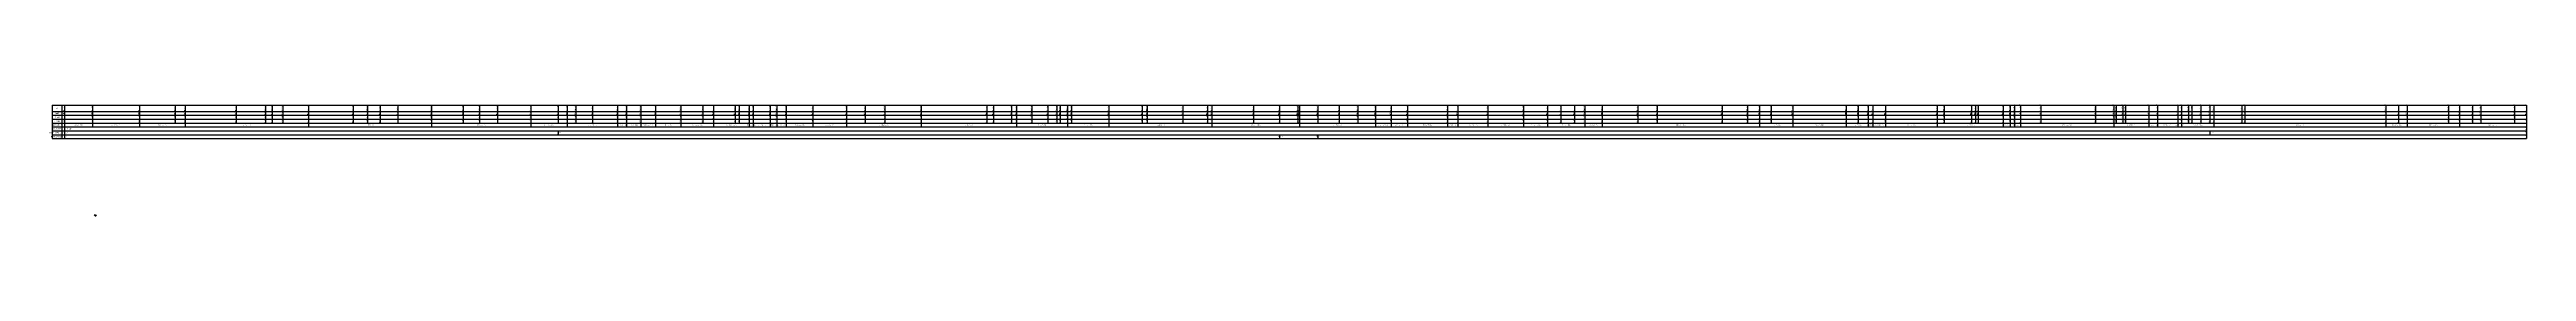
# Model space of a CAD drawing. Extents: x 525858 to 564773, y 2370984 to 2400075.
# Drawn here: x 550845 to 563567, y 2388381 to 2388951 of the extents above; entities that cross this region are included whole.
import ezdxf
from ezdxf.enums import TextEntityAlignment as Align

# ---------------------------------------------------------------- set-up
doc = ezdxf.new("R2010")
doc.units = 0
doc.header["$PDSIZE"] = 62.915
doc.layers.get('DEFPOINTS').update_dxf_attribs({"linetype": 'CONTINUOUS'})
for name, color, linetype in [('tab', 9, 'CONTINUOUS'), ('标准断面', 3, 'CONTINUOUS'), ('水工平面管线标注', 3, 'CONTINUOUS')]:
    doc.layers.add(name, color=color, linetype=linetype)
doc.styles.add('DIM', font='simp1.shx', dxfattribs={"width": 0.8, "bigfont": 'hz.shx'})
doc.styles.add('HT', font='simhei.ttf', dxfattribs={"width": 0.8})
doc.dimstyles.new('100', dxfattribs={"dimtxt": 3.5, "dimasz": 2, "dimexe": 1, "dimexo": 0, "dimgap": 1, "dimtad": 1, "dimtoh": 1, "dimdec": 3, "dimlfac": 100, "dimdsep": 46, "dimtxsty": 'DIM', "dimcen": 0, "dimclrd": 9, "dimclre": 9, "dimclrt": 3, "dimadec": 3, "dimazin": 2, "dimtfac": 1, "dimtdec": 3, "dimtix": 1, "dimtofl": 0, "dimtmove": 2, "dimatfit": 3, "dimfxl": 1, "dimtolj": 1, "dimtzin": 0, "dimarcsym": 0})

# ---------------------------------------------------------------- blocks, each defined once
blk = doc.blocks.new('*D35')
at = {"layer": 'DEFPOINTS', "color": 0, "lineweight": -3}
for p in [(551079, 2388382), (551080, 2388383), (551080, 2388383), (551080, 2388382), (551081, 2388382)]:
    blk.add_point(p, dxfattribs=at)
at = {"layer": '标准断面', "color": 9, "lineweight": -2}
blk.add_arc((551080, 2388383), 0.45, 30, 150, dxfattribs=at)
at = {"layer": '标准断面', "color": 9, "lineweight": -3}
for points in [[(551079, 2388384), (551079, 2388383), (551080, 2388382)], [(551082, 2388383), (551081, 2388384), (551080, 2388382)]]:
    blk.add_solid(points, dxfattribs=at)
at = {"layer": '标准断面', "color": 3, "lineweight": -3, "insert": (551080, 2388385), "char_height": 3.5, "attachment_point": 5, "style": 'DIM'}
blk.add_mtext('\\A1;120°', dxfattribs=at)

msp = doc.modelspace()

# ---------------------------------------------------------------- linework, layer by layer
at = {"layer": 'tab', "lineweight": -3}
for points in [[(550858.678028, 2388951.23342), (563566.812028, 2388951.23342)], [(550858.678028, 2388951.23342), (550858.678028, 2388779.23342)], [(550908.678028, 2388951.23342), (550908.678028, 2388779.23342)], [(550920.678028, 2388951.23342), (550920.678028, 2388779.23342)], [(550920.678028, 2388951.23342), (550920.678028, 2388859.23342)], [(551066.099028, 2388951.23342), (551066.099028, 2388859.23342)], [(551306.060028, 2388951.23342), (551306.060028, 2388859.23342)], [(551490.743028, 2388951.23342), (551490.743028, 2388859.23342)], [(551540.696028, 2388951.23342), (551540.696028, 2388859.23342)], [(551802.740028, 2388951.23342), (551802.740028, 2388859.23342)], [(551954.032028, 2388951.23342), (551954.032028, 2388859.23342)], [(551988.300028, 2388951.23342), (551988.300028, 2388859.23342)], [(552043.473028, 2388951.23342), (552043.473028, 2388859.23342)], [(552174.031028, 2388951.23342), (552174.031028, 2388859.23342)], [(552403.857028, 2388951.23342), (552403.857028, 2388859.23342)], [(552478.295028, 2388951.23342), (552478.295028, 2388859.23342)], [(552542.325028, 2388951.23342), (552542.325028, 2388859.23342)], [(552633.690028, 2388951.23342), (552633.690028, 2388859.23342)], [(552807.110028, 2388951.23342), (552807.110028, 2388859.23342)], [(552969.783028, 2388951.23342), (552969.783028, 2388859.23342)], [(553053.155028, 2388951.23342), (553053.155028, 2388859.23342)], [(553144.798028, 2388951.23342), (553144.798028, 2388859.23342)], [(553316.687028, 2388951.23342), (553316.687028, 2388859.23342)], [(553456.872028, 2388951.23342), (553456.872028, 2388859.23342)], [(553503.158028, 2388951.23342), (553503.158028, 2388859.23342)], [(553548.095028, 2388951.23342), (553548.095028, 2388859.23342)], [(553633.392028, 2388951.23342), (553633.392028, 2388859.23342)], [(553762.715028, 2388951.23342), (553762.715028, 2388859.23342)], [(553808.975028, 2388951.23342), (553808.975028, 2388859.23342)], [(553882.147028, 2388951.23342), (553882.147028, 2388859.23342)], [(553956.992028, 2388951.23342), (553956.992028, 2388859.23342)], [(554087.552028, 2388951.23342), (554087.552028, 2388859.23342)], [(554200.376028, 2388951.23342), (554200.376028, 2388859.23342)], [(554254.578028, 2388951.23342), (554254.578028, 2388859.23342)], [(554365.674028, 2388951.23342), (554365.674028, 2388859.23342)], [(554386.618028, 2388951.23342), (554386.618028, 2388859.23342)], [(554438.330028, 2388951.23342), (554438.330028, 2388859.23342)], [(554458.539028, 2388951.23342), (554458.539028, 2388859.23342)], [(554546.872028, 2388951.23342), (554546.872028, 2388859.23342)], [(554580.748028, 2388951.23342), (554580.748028, 2388859.23342)], [(554629.118028, 2388951.23342), (554629.118028, 2388859.23342)], [(554764.745028, 2388951.23342), (554764.745028, 2388859.23342)], [(554939.049028, 2388951.23342), (554939.049028, 2388859.23342)], [(555033.567028, 2388951.23342), (555033.567028, 2388859.23342)], [(555135.101028, 2388951.23342), (555135.101028, 2388859.23342)], [(555322.132028, 2388951.23342), (555322.132028, 2388859.23342)], [(555658.666028, 2388951.23342), (555658.666028, 2388859.23342)], [(555692.513028, 2388951.23342), (555692.513028, 2388859.23342)], [(555785.527028, 2388951.23342), (555785.527028, 2388859.23342)], [(555812.201028, 2388951.23342), (555812.201028, 2388859.23342)], [(555890.478028, 2388951.23342), (555890.478028, 2388859.23342)], [(555971.918028, 2388951.23342), (555971.918028, 2388859.23342)], [(556018.645028, 2388951.23342), (556018.645028, 2388859.23342)], [(556036.358028, 2388951.23342), (556036.358028, 2388859.23342)], [(556073.692028, 2388951.23342), (556073.692028, 2388859.23342)], [(556094.432028, 2388951.23342), (556094.432028, 2388859.23342)], [(556285.319028, 2388951.23342), (556285.319028, 2388859.23342)], [(556456.438028, 2388951.23342), (556456.438028, 2388859.23342)], [(556482.919028, 2388951.23342), (556482.919028, 2388859.23342)], [(556665.464028, 2388951.23342), (556665.464028, 2388859.23342)], [(556791.712028, 2388951.23342), (556791.712028, 2388859.23342)], [(556815.555028, 2388951.23342), (556815.555028, 2388859.23342)], [(557028.760028, 2388951.23342), (557028.760028, 2388859.23342)], [(557161.522028, 2388951.23342), (557161.522028, 2388859.23342)], [(557255.854028, 2388951.23342), (557255.854028, 2388859.23342)], [(557265.764028, 2388951.23342), (557265.764028, 2388859.23342)], [(557358.387028, 2388951.23342), (557358.387028, 2388859.23342)], [(557468.574028, 2388951.23342), (557468.574028, 2388859.23342)], [(557565.137028, 2388951.23342), (557565.137028, 2388859.23342)], [(557656.039028, 2388951.23342), (557656.039028, 2388859.23342)], [(557735.312028, 2388951.23342), (557735.312028, 2388859.23342)], [(557819.065028, 2388951.23342), (557819.065028, 2388859.23342)], [(558025.423028, 2388951.23342), (558025.423028, 2388859.23342)], [(558077.666028, 2388951.23342), (558077.666028, 2388859.23342)], [(558231.986028, 2388951.23342), (558231.986028, 2388859.23342)], [(558415.981028, 2388951.23342), (558415.981028, 2388859.23342)], [(558538.255028, 2388951.23342), (558538.255028, 2388859.23342)], [(558607.327028, 2388951.23342), (558607.327028, 2388859.23342)], [(558677.008028, 2388951.23342), (558677.008028, 2388859.23342)], [(558731.057028, 2388951.23342), (558731.057028, 2388859.23342)], [(558819.752028, 2388951.23342), (558819.752028, 2388859.23342)], [(559002.345028, 2388951.23342), (559002.345028, 2388859.23342)], [(559102.812028, 2388951.23342), (559102.812028, 2388859.23342)], [(559435.445028, 2388951.23342), (559435.445028, 2388859.23342)], [(559566.608028, 2388951.23342), (559566.608028, 2388859.23342)], [(559627.803028, 2388951.23342), (559627.803028, 2388859.23342)], [(559688.425028, 2388951.23342), (559688.425028, 2388859.23342)], [(559798.421028, 2388951.23342), (559798.421028, 2388859.23342)], [(560072.967028, 2388951.23342), (560072.967028, 2388859.23342)], [(560134.911028, 2388951.23342), (560134.911028, 2388859.23342)], [(560185.468028, 2388951.23342), (560185.468028, 2388859.23342)], [(560209.332028, 2388951.23342), (560209.332028, 2388859.23342)], [(560274.189028, 2388951.23342), (560274.189028, 2388859.23342)], [(560539.913028, 2388951.23342), (560539.913028, 2388859.23342)], [(560576.593028, 2388951.23342), (560576.593028, 2388859.23342)], [(560715.992028, 2388951.23342), (560715.992028, 2388859.23342)], [(560736.949028, 2388951.23342), (560736.949028, 2388859.23342)], [(560751.859028, 2388951.23342), (560751.859028, 2388859.23342)], [(560878.805028, 2388951.23342), (560878.805028, 2388859.23342)], [(560915.881028, 2388951.23342), (560915.881028, 2388859.23342)], [(560938.111028, 2388951.23342), (560938.111028, 2388859.23342)], [(560968.297028, 2388951.23342), (560968.297028, 2388859.23342)], [(561072.538028, 2388951.23342), (561072.538028, 2388859.23342)], [(561353.919028, 2388951.23342), (561353.919028, 2388859.23342)], [(561447.977028, 2388951.23342), (561447.977028, 2388859.23342)], [(561460.302028, 2388951.23342), (561460.302028, 2388859.23342)], [(561494.773028, 2388951.23342), (561494.773028, 2388859.23342)], [(561508.267028, 2388951.23342), (561508.267028, 2388859.23342)], [(561627.470028, 2388951.23342), (561627.470028, 2388859.23342)], [(561671.911028, 2388951.23342), (561671.911028, 2388859.23342)], [(561775.894028, 2388951.23342), (561775.894028, 2388859.23342)], [(561796.208028, 2388951.23342), (561796.208028, 2388859.23342)], [(561831.756028, 2388951.23342), (561831.756028, 2388859.23342)], [(561848.315028, 2388951.23342), (561848.315028, 2388859.23342)], [(561895.568028, 2388951.23342), (561895.568028, 2388859.23342)], [(561940.154028, 2388951.23342), (561940.154028, 2388859.23342)], [(561961.662028, 2388951.23342), (561961.662028, 2388859.23342)], [(562105.072028, 2388951.23342), (562105.072028, 2388859.23342)], [(562120.837028, 2388951.23342), (562120.837028, 2388859.23342)], [(562845.241028, 2388951.23342), (562845.241028, 2388859.23342)], [(562909.402028, 2388951.23342), (562909.402028, 2388859.23342)], [(562953.803028, 2388951.23342), (562953.803028, 2388859.23342)], [(563167.243028, 2388951.23342), (563167.243028, 2388859.23342)], [(563222.683028, 2388951.23342), (563222.683028, 2388859.23342)], [(563290.899028, 2388951.23342), (563290.899028, 2388859.23342)], [(563332.336028, 2388951.23342), (563332.336028, 2388859.23342)], [(563506.696028, 2388951.23342), (563506.696028, 2388859.23342)], [(563566.812028, 2388951.23342), (563566.812028, 2388779.23342)], [(563566.812028, 2388951.23342), (563566.812028, 2388859.23342)], [(550858.678028, 2388919.23342), (563566.812028, 2388919.23342)], [(550858.678028, 2388899.23342), (563566.812028, 2388899.23342)], [(550858.678028, 2388879.23342), (563566.812028, 2388879.23342)], [(550858.678028, 2388859.23342), (563566.812028, 2388859.23342)], [(550858.678028, 2388839.23342), (563566.812028, 2388839.23342)], [(550858.678028, 2388819.23342), (563566.812028, 2388819.23342)], [(550920.678028, 2388859.23342), (550920.678028, 2388839.23342)], [(551066.099028, 2388859.23342), (551066.099028, 2388839.23342)], [(551306.060028, 2388859.23342), (551306.060028, 2388839.23342)], [(551540.696028, 2388859.23342), (551540.696028, 2388839.23342)], [(552174.031028, 2388859.23342), (552174.031028, 2388839.23342)], [(552807.110028, 2388859.23342), (552807.110028, 2388839.23342)], [(553316.687028, 2388859.23342), (553316.687028, 2388839.23342)], [(553456.872028, 2388819.23342), (553456.872028, 2388799.23342)], [(553503.158028, 2388859.23342), (553503.158028, 2388839.23342)], [(553762.715028, 2388859.23342), (553762.715028, 2388839.23342)], [(553808.975028, 2388859.23342), (553808.975028, 2388839.23342)], [(553882.147028, 2388859.23342), (553882.147028, 2388839.23342)], [(553956.992028, 2388859.23342), (553956.992028, 2388839.23342)], [(554087.552028, 2388859.23342), (554087.552028, 2388839.23342)], [(554254.578028, 2388859.23342), (554254.578028, 2388839.23342)], [(554438.330028, 2388859.23342), (554438.330028, 2388839.23342)], [(554458.539028, 2388859.23342), (554458.539028, 2388839.23342)], [(554546.872028, 2388859.23342), (554546.872028, 2388839.23342)], [(554580.748028, 2388859.23342), (554580.748028, 2388839.23342)], [(554629.118028, 2388859.23342), (554629.118028, 2388839.23342)], [(554764.745028, 2388859.23342), (554764.745028, 2388839.23342)], [(554939.049028, 2388859.23342), (554939.049028, 2388839.23342)], [(555322.132028, 2388859.23342), (555322.132028, 2388839.23342)], [(555812.201028, 2388859.23342), (555812.201028, 2388839.23342)], [(556073.692028, 2388859.23342), (556073.692028, 2388839.23342)], [(556285.319028, 2388859.23342), (556285.319028, 2388839.23342)], [(556815.555028, 2388859.23342), (556815.555028, 2388839.23342)], [(557265.764028, 2388859.23342), (557265.764028, 2388839.23342)], [(557656.039028, 2388859.23342), (557656.039028, 2388839.23342)], [(557735.312028, 2388859.23342), (557735.312028, 2388839.23342)], [(557819.065028, 2388859.23342), (557819.065028, 2388839.23342)], [(558025.423028, 2388859.23342), (558025.423028, 2388839.23342)], [(558077.666028, 2388859.23342), (558077.666028, 2388839.23342)], [(558231.986028, 2388859.23342), (558231.986028, 2388839.23342)], [(558415.981028, 2388859.23342), (558415.981028, 2388839.23342)], [(558538.255028, 2388859.23342), (558538.255028, 2388839.23342)], [(558731.057028, 2388859.23342), (558731.057028, 2388839.23342)], [(558819.752028, 2388859.23342), (558819.752028, 2388839.23342)], [(559627.803028, 2388859.23342), (559627.803028, 2388839.23342)], [(559798.421028, 2388859.23342), (559798.421028, 2388839.23342)], [(560072.967028, 2388859.23342), (560072.967028, 2388839.23342)], [(560185.468028, 2388859.23342), (560185.468028, 2388839.23342)], [(560209.332028, 2388859.23342), (560209.332028, 2388839.23342)], [(560274.189028, 2388859.23342), (560274.189028, 2388839.23342)], [(560539.913028, 2388859.23342), (560539.913028, 2388839.23342)], [(560878.805028, 2388859.23342), (560878.805028, 2388839.23342)], [(560915.881028, 2388859.23342), (560915.881028, 2388839.23342)], [(560938.111028, 2388859.23342), (560938.111028, 2388839.23342)], [(560968.297028, 2388859.23342), (560968.297028, 2388839.23342)], [(561447.977028, 2388859.23342), (561447.977028, 2388839.23342)], [(561627.470028, 2388859.23342), (561627.470028, 2388839.23342)], [(561671.911028, 2388859.23342), (561671.911028, 2388839.23342)], [(561775.894028, 2388859.23342), (561775.894028, 2388839.23342)], [(561796.208028, 2388859.23342), (561796.208028, 2388839.23342)], [(561940.154028, 2388819.23342), (561940.154028, 2388799.23342)], [(561961.662028, 2388859.23342), (561961.662028, 2388839.23342)], [(562845.241028, 2388859.23342), (562845.241028, 2388839.23342)], [(562953.803028, 2388859.23342), (562953.803028, 2388839.23342)], [(563222.683028, 2388859.23342), (563222.683028, 2388839.23342)], [(563566.812028, 2388839.23342), (563566.812028, 2388819.23342)], [(563566.812028, 2388819.23342), (563566.812028, 2388799.23342)], [(550858.678028, 2388799.23342), (563566.812028, 2388799.23342)], [(550858.678028, 2388779.23342), (563566.812028, 2388779.23342)], [(557161.522028, 2388799.23342), (557161.522028, 2388779.23342)], [(557358.387028, 2388799.23342), (557358.387028, 2388779.23342)], [(563566.812028, 2388799.23342), (563566.812028, 2388779.23342)]]:
    msp.add_lwpolyline(points, dxfattribs=at)
for points in [[(550920.678028, 2388849.23342, 0, 1, 0), (550923.678028, 2388849.23342, 0, 0, 0), (550973.388528, 2388849.23342, 0, 0, 0)], [(551066.099028, 2388849.23342, 0, 1, 0), (551063.099028, 2388849.23342, 0, 0, 0), (551013.388528, 2388849.23342, 0, 0, 0)], [(551066.099028, 2388849.23342, 0, 1, 0), (551069.099028, 2388849.23342, 0, 0, 0), (551166.079528, 2388849.23342, 0, 0, 0)], [(551306.060028, 2388849.23342, 0, 1, 0), (551303.060028, 2388849.23342, 0, 0, 0), (551206.079528, 2388849.23342, 0, 0, 0)], [(551306.060028, 2388849.23342, 0, 1, 0), (551309.060028, 2388849.23342, 0, 0, 0), (551403.378028, 2388849.23342, 0, 0, 0)], [(551540.696028, 2388849.23342, 0, 1, 0), (551537.696028, 2388849.23342, 0, 0, 0), (551443.378028, 2388849.23342, 0, 0, 0)], [(551540.696028, 2388849.23342, 0, 1, 0), (551543.696028, 2388849.23342, 0, 0, 0), (551837.363528, 2388849.23342, 0, 0, 0)], [(552174.031028, 2388849.23342, 0, 1, 0), (552171.031028, 2388849.23342, 0, 0, 0), (551877.363528, 2388849.23342, 0, 0, 0)], [(552174.031028, 2388849.23342, 0, 1, 0), (552177.031028, 2388849.23342, 0, 0, 0), (552470.570528, 2388849.23342, 0, 0, 0)], [(552807.110028, 2388849.23342, 0, 1, 0), (552804.110028, 2388849.23342, 0, 0, 0), (552510.570528, 2388849.23342, 0, 0, 0)], [(552807.110028, 2388849.23342, 0, 1, 0), (552810.110028, 2388849.23342, 0, 0, 0), (553041.898528, 2388849.23342, 0, 0, 0)], [(553316.687028, 2388849.23342, 0, 1, 0), (553313.687028, 2388849.23342, 0, 0, 0), (553081.898528, 2388849.23342, 0, 0, 0)], [(553316.687028, 2388849.23342, 0, 1, 0), (553319.687028, 2388849.23342, 0, 0, 0), (553389.922528, 2388849.23342, 0, 0, 0)], [(553503.158028, 2388849.23342, 0, 1, 0), (553500.158028, 2388849.23342, 0, 0, 0), (553429.922528, 2388849.23342, 0, 0, 0)], [(553503.158028, 2388849.23342, 0, 1, 0), (553506.158028, 2388849.23342, 0, 0, 0), (553612.936528, 2388849.23342, 0, 0, 0)], [(553762.715028, 2388849.23342, 0, 1, 0), (553759.715028, 2388849.23342, 0, 0, 0), (553652.936528, 2388849.23342, 0, 0, 0)], [(553808.975028, 2388849.23342, 0, 1, 0), (553811.975028, 2388849.23342, 0, 0, 0), (553825.561028, 2388849.23342, 0, 0, 0)], [(553882.147028, 2388849.23342, 0, 1, 0), (553879.147028, 2388849.23342, 0, 0, 0), (553865.561028, 2388849.23342, 0, 0, 0)], [(553882.147028, 2388849.23342, 0, 1, 0), (553885.147028, 2388849.23342, 0, 0, 0), (553899.569528, 2388849.23342, 0, 0, 0)], [(553956.992028, 2388849.23342, 0, 1, 0), (553953.992028, 2388849.23342, 0, 0, 0), (553939.569528, 2388849.23342, 0, 0, 0)], [(553956.992028, 2388849.23342, 0, 1, 0), (553959.992028, 2388849.23342, 0, 0, 0), (554002.272028, 2388849.23342, 0, 0, 0)], [(554087.552028, 2388849.23342, 0, 1, 0), (554084.552028, 2388849.23342, 0, 0, 0), (554042.272028, 2388849.23342, 0, 0, 0)], [(554087.552028, 2388849.23342, 0, 1, 0), (554090.552028, 2388849.23342, 0, 0, 0), (554151.065028, 2388849.23342, 0, 0, 0)], [(554254.578028, 2388849.23342, 0, 1, 0), (554251.578028, 2388849.23342, 0, 0, 0), (554191.065028, 2388849.23342, 0, 0, 0)], [(554254.578028, 2388849.23342, 0, 1, 0), (554257.578028, 2388849.23342, 0, 0, 0), (554326.454028, 2388849.23342, 0, 0, 0)], [(554438.330028, 2388849.23342, 0, 1, 0), (554435.330028, 2388849.23342, 0, 0, 0), (554366.454028, 2388849.23342, 0, 0, 0)], [(554458.539028, 2388849.23342, 0, 1, 0), (554461.539028, 2388849.23342, 0, 0, 0), (554482.705528, 2388849.23342, 0, 0, 0)], [(554546.872028, 2388849.23342, 0, 1, 0), (554543.872028, 2388849.23342, 0, 0, 0), (554522.705528, 2388849.23342, 0, 0, 0)], [(554629.118028, 2388849.23342, 0, 1, 0), (554632.118028, 2388849.23342, 0, 0, 0), (554676.931528, 2388849.23342, 0, 0, 0)], [(554764.745028, 2388849.23342, 0, 1, 0), (554761.745028, 2388849.23342, 0, 0, 0), (554716.931528, 2388849.23342, 0, 0, 0)], [(554764.745028, 2388849.23342, 0, 1, 0), (554767.745028, 2388849.23342, 0, 0, 0), (554831.897028, 2388849.23342, 0, 0, 0)], [(554939.049028, 2388849.23342, 0, 1, 0), (554936.049028, 2388849.23342, 0, 0, 0), (554871.897028, 2388849.23342, 0, 0, 0)], [(554939.049028, 2388849.23342, 0, 1, 0), (554942.049028, 2388849.23342, 0, 0, 0), (555110.590528, 2388849.23342, 0, 0, 0)], [(555322.132028, 2388849.23342, 0, 1, 0), (555319.132028, 2388849.23342, 0, 0, 0), (555150.590528, 2388849.23342, 0, 0, 0)], [(555322.132028, 2388849.23342, 0, 1, 0), (555325.132028, 2388849.23342, 0, 0, 0), (555547.166528, 2388849.23342, 0, 0, 0)], [(555812.201028, 2388849.23342, 0, 1, 0), (555809.201028, 2388849.23342, 0, 0, 0), (555587.166528, 2388849.23342, 0, 0, 0)], [(555812.201028, 2388849.23342, 0, 1, 0), (555815.201028, 2388849.23342, 0, 0, 0), (555922.946528, 2388849.23342, 0, 0, 0)], [(556073.692028, 2388849.23342, 0, 1, 0), (556070.692028, 2388849.23342, 0, 0, 0), (555962.946528, 2388849.23342, 0, 0, 0)], [(556073.692028, 2388849.23342, 0, 1, 0), (556076.692028, 2388849.23342, 0, 0, 0), (556159.505528, 2388849.23342, 0, 0, 0)], [(556285.319028, 2388849.23342, 0, 1, 0), (556282.319028, 2388849.23342, 0, 0, 0), (556199.505528, 2388849.23342, 0, 0, 0)], [(556285.319028, 2388849.23342, 0, 1, 0), (556288.319028, 2388849.23342, 0, 0, 0), (556530.437028, 2388849.23342, 0, 0, 0)], [(556815.555028, 2388849.23342, 0, 1, 0), (556812.555028, 2388849.23342, 0, 0, 0), (556570.437028, 2388849.23342, 0, 0, 0)], [(556815.555028, 2388849.23342, 0, 1, 0), (556818.555028, 2388849.23342, 0, 0, 0), (557020.659528, 2388849.23342, 0, 0, 0)], [(557265.764028, 2388849.23342, 0, 1, 0), (557262.764028, 2388849.23342, 0, 0, 0), (557060.659528, 2388849.23342, 0, 0, 0)], [(557265.764028, 2388849.23342, 0, 1, 0), (557268.764028, 2388849.23342, 0, 0, 0), (557440.901528, 2388849.23342, 0, 0, 0)], [(557656.039028, 2388849.23342, 0, 1, 0), (557653.039028, 2388849.23342, 0, 0, 0), (557480.901528, 2388849.23342, 0, 0, 0)], [(557656.039028, 2388849.23342, 0, 1, 0), (557659.039028, 2388849.23342, 0, 0, 0), (557675.675528, 2388849.23342, 0, 0, 0)], [(557735.312028, 2388849.23342, 0, 1, 0), (557732.312028, 2388849.23342, 0, 0, 0), (557715.675528, 2388849.23342, 0, 0, 0)], [(557735.312028, 2388849.23342, 0, 1, 0), (557738.312028, 2388849.23342, 0, 0, 0), (557757.188528, 2388849.23342, 0, 0, 0)], [(557819.065028, 2388849.23342, 0, 1, 0), (557816.065028, 2388849.23342, 0, 0, 0), (557797.188528, 2388849.23342, 0, 0, 0)], [(557819.065028, 2388849.23342, 0, 1, 0), (557822.065028, 2388849.23342, 0, 0, 0), (557902.244028, 2388849.23342, 0, 0, 0)], [(558025.423028, 2388849.23342, 0, 1, 0), (558022.423028, 2388849.23342, 0, 0, 0), (557942.244028, 2388849.23342, 0, 0, 0)], [(558077.666028, 2388849.23342, 0, 1, 0), (558080.666028, 2388849.23342, 0, 0, 0), (558134.826028, 2388849.23342, 0, 0, 0)], [(558231.986028, 2388849.23342, 0, 1, 0), (558228.986028, 2388849.23342, 0, 0, 0), (558174.826028, 2388849.23342, 0, 0, 0)], [(558231.986028, 2388849.23342, 0, 1, 0), (558234.986028, 2388849.23342, 0, 0, 0), (558303.983528, 2388849.23342, 0, 0, 0)], [(558415.981028, 2388849.23342, 0, 1, 0), (558412.981028, 2388849.23342, 0, 0, 0), (558343.983528, 2388849.23342, 0, 0, 0)], [(558415.981028, 2388849.23342, 0, 1, 0), (558418.981028, 2388849.23342, 0, 0, 0), (558457.118028, 2388849.23342, 0, 0, 0)], [(558538.255028, 2388849.23342, 0, 1, 0), (558535.255028, 2388849.23342, 0, 0, 0), (558497.118028, 2388849.23342, 0, 0, 0)], [(558538.255028, 2388849.23342, 0, 1, 0), (558541.255028, 2388849.23342, 0, 0, 0), (558614.656028, 2388849.23342, 0, 0, 0)], [(558731.057028, 2388849.23342, 0, 1, 0), (558728.057028, 2388849.23342, 0, 0, 0), (558654.656028, 2388849.23342, 0, 0, 0)], [(558731.057028, 2388849.23342, 0, 1, 0), (558734.057028, 2388849.23342, 0, 0, 0), (558755.404528, 2388849.23342, 0, 0, 0)], [(558819.752028, 2388849.23342, 0, 1, 0), (558816.752028, 2388849.23342, 0, 0, 0), (558795.404528, 2388849.23342, 0, 0, 0)], [(558819.752028, 2388849.23342, 0, 1, 0), (558822.752028, 2388849.23342, 0, 0, 0), (559203.777528, 2388849.23342, 0, 0, 0)], [(559627.803028, 2388849.23342, 0, 1, 0), (559624.803028, 2388849.23342, 0, 0, 0), (559243.777528, 2388849.23342, 0, 0, 0)], [(559627.803028, 2388849.23342, 0, 1, 0), (559630.803028, 2388849.23342, 0, 0, 0), (559693.112028, 2388849.23342, 0, 0, 0)], [(559798.421028, 2388849.23342, 0, 1, 0), (559795.421028, 2388849.23342, 0, 0, 0), (559733.112028, 2388849.23342, 0, 0, 0)], [(559798.421028, 2388849.23342, 0, 1, 0), (559801.421028, 2388849.23342, 0, 0, 0), (559915.694028, 2388849.23342, 0, 0, 0)], [(560072.967028, 2388849.23342, 0, 1, 0), (560069.967028, 2388849.23342, 0, 0, 0), (559955.694028, 2388849.23342, 0, 0, 0)], [(560072.967028, 2388849.23342, 0, 1, 0), (560075.967028, 2388849.23342, 0, 0, 0), (560109.217528, 2388849.23342, 0, 0, 0)], [(560185.468028, 2388849.23342, 0, 1, 0), (560182.468028, 2388849.23342, 0, 0, 0), (560149.217528, 2388849.23342, 0, 0, 0)], [(560209.332028, 2388849.23342, 0, 1, 0), (560212.332028, 2388849.23342, 0, 0, 0), (560221.760528, 2388849.23342, 0, 0, 0)], [(560274.189028, 2388849.23342, 0, 1, 0), (560271.189028, 2388849.23342, 0, 0, 0), (560261.760528, 2388849.23342, 0, 0, 0)], [(560274.189028, 2388849.23342, 0, 1, 0), (560277.189028, 2388849.23342, 0, 0, 0), (560387.051028, 2388849.23342, 0, 0, 0)], [(560539.913028, 2388849.23342, 0, 1, 0), (560536.913028, 2388849.23342, 0, 0, 0), (560427.051028, 2388849.23342, 0, 0, 0)], [(560539.913028, 2388849.23342, 0, 1, 0), (560542.913028, 2388849.23342, 0, 0, 0), (560689.359028, 2388849.23342, 0, 0, 0)], [(560878.805028, 2388849.23342, 0, 1, 0), (560875.805028, 2388849.23342, 0, 0, 0), (560729.359028, 2388849.23342, 0, 0, 0)], [(560968.297028, 2388849.23342, 0, 1, 0), (560971.297028, 2388849.23342, 0, 0, 0), (561188.137028, 2388849.23342, 0, 0, 0)], [(561447.977028, 2388849.23342, 0, 1, 0), (561444.977028, 2388849.23342, 0, 0, 0), (561228.137028, 2388849.23342, 0, 0, 0)], [(561447.977028, 2388849.23342, 0, 1, 0), (561450.977028, 2388849.23342, 0, 0, 0), (561517.723528, 2388849.23342, 0, 0, 0)], [(561627.470028, 2388849.23342, 0, 1, 0), (561624.470028, 2388849.23342, 0, 0, 0), (561557.723528, 2388849.23342, 0, 0, 0)], [(561671.911028, 2388849.23342, 0, 1, 0), (561674.911028, 2388849.23342, 0, 0, 0), (561703.902528, 2388849.23342, 0, 0, 0)], [(561775.894028, 2388849.23342, 0, 1, 0), (561772.894028, 2388849.23342, 0, 0, 0), (561743.902528, 2388849.23342, 0, 0, 0)], [(561796.208028, 2388849.23342, 0, 1, 0), (561799.208028, 2388849.23342, 0, 0, 0), (561858.935028, 2388849.23342, 0, 0, 0)], [(561961.662028, 2388849.23342, 0, 1, 0), (561958.662028, 2388849.23342, 0, 0, 0), (561898.935028, 2388849.23342, 0, 0, 0)], [(561961.662028, 2388849.23342, 0, 1, 0), (561964.662028, 2388849.23342, 0, 0, 0), (562383.451528, 2388849.23342, 0, 0, 0)], [(562845.241028, 2388849.23342, 0, 1, 0), (562842.241028, 2388849.23342, 0, 0, 0), (562423.451528, 2388849.23342, 0, 0, 0)], [(562845.241028, 2388849.23342, 0, 1, 0), (562848.241028, 2388849.23342, 0, 0, 0), (562879.522028, 2388849.23342, 0, 0, 0)], [(562953.803028, 2388849.23342, 0, 1, 0), (562950.803028, 2388849.23342, 0, 0, 0), (562919.522028, 2388849.23342, 0, 0, 0)], [(562953.803028, 2388849.23342, 0, 1, 0), (562956.803028, 2388849.23342, 0, 0, 0), (563068.243028, 2388849.23342, 0, 0, 0)], [(563222.683028, 2388849.23342, 0, 1, 0), (563219.683028, 2388849.23342, 0, 0, 0), (563108.243028, 2388849.23342, 0, 0, 0)], [(563222.683028, 2388849.23342, 0, 1, 0), (563225.683028, 2388849.23342, 0, 0, 0), (563374.747528, 2388849.23342, 0, 0, 0)], [(563566.812028, 2388849.23342, 0, 1, 0), (563563.812028, 2388849.23342, 0, 0, 0), (563414.747528, 2388849.23342, 0, 0, 0)]]:
    msp.add_lwpolyline(points, format="xyseb", dxfattribs=at)
at = {"layer": '标准断面', "lineweight": -3}
for points in [[(551078.790191, 2388381.497366), (551074.640191, 2388384.817366)], [(551080.100191, 2388384.817366), (551074.640191, 2388384.817366)], [(551079.39871, 2388382.102366), (551078.033941, 2388382.102366)], [(551078.790191, 2388381.497366), (551080.100191, 2388381.497366)], [(551080.100191, 2388382.507366), (551079.39871, 2388382.102366)], [(551080.100191, 2388384.817366), (551085.560191, 2388384.817366)], [(551080.100191, 2388382.507366), (551080.801672, 2388382.102366)], [(551081.410191, 2388381.497366), (551080.100191, 2388381.497366)], [(551080.801672, 2388382.102366), (551082.166441, 2388382.102366)], [(551081.410191, 2388381.497366), (551085.560191, 2388384.817366)]]:
    msp.add_lwpolyline(points, dxfattribs=at)
for radius in [0.81, 0.8]:
    msp.add_circle((551080.100191, 2388382.507366), radius, dxfattribs=at)

# ---------------------------------------------------------------- texts
at = {"layer": 'tab', "color": 3, "lineweight": -3, "style": 'HT', "width": 0.8}
for s, p in [('桩号', (550882.678028, 2388935.23342)), ('基底地层、开挖坡比、分层高度', (550882.678028, 2388809.23342)), ('长度(m)/比降(‰)', (550882.678028, 2388849.23342)), ('管材、断面形式', (550882.678028, 2388829.23342)), ('管中心线高程', (550882.678028, 2388869.23342)), ('地面线高程', (550882.678028, 2388889.23342)), ('节点编号', (550882.678028, 2388909.23342)), ('145.421/0.00‰', (550993.388528, 2388849.23342)), ('239.962/3.38‰', (551186.079528, 2388849.23342)), ('234.636/0.00‰', (551423.378028, 2388849.23342)), ('633.335/1.20‰', (551857.363528, 2388849.23342)), ('633.082/2.81‰', (552490.570528, 2388849.23342)), ('509.577/0.00‰', (553061.898528, 2388849.23342)), ('186.517/-22.17‰', (553409.922528, 2388849.23342)), ('259.557/0.00‰', (553632.936528, 2388849.23342)), ('46.374/-70.10‰', (553785.845028, 2388849.23342)), ('73.172/0.00‰', (553845.561028, 2388849.23342)), ('74.863/-22.21‰', (553919.569528, 2388849.23342)), ('130.56/0.00‰', (554022.272028, 2388849.23342)), ('167.092/-28.19‰', (554171.065028, 2388849.23342)), ('183.763/-10.74‰', (554346.454028, 2388849.23342)), ('20.209/-6.09‰', (554448.434528, 2388849.23342)), ('88.335/-6.05‰', (554502.705528, 2388849.23342)), ('33.968/73.74‰', (554563.810028, 2388849.23342)), ('48.37/0.00‰', (554604.933028, 2388849.23342)), ('135.667/-24.18‰', (554696.931528, 2388849.23342)), ('174.304/-1.04‰', (554851.897028, 2388849.23342)), ('383.084/-2.78‰', (555130.590528, 2388849.23342)), ('490.07/1.78‰', (555567.166528, 2388849.23342)), ('261.502/9.20‰', (555942.946528, 2388849.23342)), ('211.636/9.20‰', (556179.505528, 2388849.23342)), ('530.244/-5.66‰', (556550.437028, 2388849.23342)), ('450.209/0.00‰', (557040.659528, 2388849.23342)), ('390.293/9.54‰', (557460.901528, 2388849.23342)), ('79.291/-21.45‰', (557695.675528, 2388849.23342)), ('83.753/0.00‰', (557777.188528, 2388849.23342)), ('206.456/30.85‰', (557922.244028, 2388849.23342)), ('52.243/0.00‰', (558051.544528, 2388849.23342)), ('154.395/-31.21‰', (558154.826028, 2388849.23342)), ('183.998/-5.74‰', (558323.983528, 2388849.23342)), ('122.334/31.41‰', (558477.118028, 2388849.23342)), ('192.802/0.00‰', (558634.656028, 2388849.23342)), ('88.74/-31.67‰', (558775.404528, 2388849.23342)), ('808.051/0.00‰', (559223.777528, 2388849.23342)), ('170.673/25.34‰', (559713.112028, 2388849.23342)), ('274.546/0.00‰', (559935.694028, 2388849.23342)), ('112.553/30.36‰', (560129.217528, 2388849.23342)), ('23.864/0.00‰', (560197.400028, 2388849.23342)), ('64.91/-40.56‰', (560241.760528, 2388849.23342)), ('265.728/5.78‰', (560407.051028, 2388849.23342)), ('338.892/0.00‰', (560709.359028, 2388849.23342)), ('37.182/75.33‰', (560897.343028, 2388849.23342)), ('22.23/0.00‰', (560926.996028, 2388849.23342)), ('30.27/-74.33‰', (560953.204028, 2388849.23342)), ('479.682/-2.75‰', (561208.137028, 2388849.23342)), ('179.493/0.00‰', (561537.723528, 2388849.23342)), ('44.522/-60.13‰', (561649.690528, 2388849.23342)), ('103.983/0.00‰', (561723.902528, 2388849.23342)), ('20.317/17.97‰', (561786.051028, 2388849.23342)), ('165.481/17.94‰', (561878.935028, 2388849.23342)), ('883.579/0.00‰', (562403.451528, 2388849.23342)), ('108.581/18.70‰', (562899.522028, 2388849.23342)), ('268.881/2.47‰', (563088.243028, 2388849.23342)), ('344.129/0.00‰', (563394.747528, 2388849.23342)), ('换填深度、换填开挖坡比', (550882.678028, 2388789.23342))]:
    msp.add_text(s, height=5, dxfattribs=at).set_placement(p, align=Align.MIDDLE_CENTER)
for s, p in [('R0+000.000', (550919.578028, 2388919.73342)), ('R0+145.421', (551064.999028, 2388919.73342)), ('R0+385.382', (551304.960028, 2388919.73342)), ('R0+570.065', (551489.643028, 2388919.73342)), ('R0+620.018', (551539.596028, 2388919.73342)), ('R0+882.062', (551801.640028, 2388919.73342)), ('R1+033.354', (551952.932028, 2388919.73342)), ('R1+067.622', (551987.200028, 2388919.73342)), ('R1+122.795', (552042.373028, 2388919.73342)), ('R1+253.353', (552172.931028, 2388919.73342)), ('R1+483.179', (552402.757028, 2388919.73342)), ('R1+557.617', (552477.195028, 2388919.73342)), ('R1+621.647', (552541.225028, 2388919.73342)), ('R1+713.012', (552632.590028, 2388919.73342)), ('R1+886.432', (552806.010028, 2388919.73342)), ('R2+049.105', (552968.683028, 2388919.73342)), ('R2+132.477', (553052.055028, 2388919.73342)), ('R2+224.120', (553143.698028, 2388919.73342)), ('R2+396.009', (553315.587028, 2388919.73342)), ('R2+536.194', (553455.772028, 2388919.73342)), ('R2+582.480', (553502.058028, 2388919.73342)), ('R2+627.417', (553546.995028, 2388919.73342)), ('R2+712.714', (553632.292028, 2388919.73342)), ('R2+842.037', (553761.615028, 2388919.73342)), ('R2+888.297', (553807.875028, 2388919.73342)), ('R2+961.469', (553881.047028, 2388919.73342)), ('R3+036.314', (553955.892028, 2388919.73342)), ('R3+166.874', (554086.452028, 2388919.73342)), ('R3+279.698', (554199.276028, 2388919.73342)), ('R3+333.900', (554253.478028, 2388919.73342)), ('R3+444.996', (554364.574028, 2388919.73342)), ('R3+465.940', (554385.518028, 2388919.73342)), ('R3+517.652', (554437.230028, 2388919.73342)), ('R3+537.861', (554457.439028, 2388919.73342)), ('R3+626.194', (554545.772028, 2388919.73342)), ('R3+660.070', (554579.648028, 2388919.73342)), ('R3+708.440', (554628.018028, 2388919.73342)), ('R3+844.067', (554763.645028, 2388919.73342)), ('R4+018.371', (554937.949028, 2388919.73342)), ('R4+112.889', (555032.467028, 2388919.73342)), ('R4+214.423', (555134.001028, 2388919.73342)), ('R4+401.454', (555321.032028, 2388919.73342)), ('R4+737.988', (555657.566028, 2388919.73342)), ('R4+771.835', (555691.413028, 2388919.73342)), ('R4+864.849', (555784.427028, 2388919.73342)), ('R4+891.523', (555811.101028, 2388919.73342)), ('R4+969.800', (555889.378028, 2388919.73342)), ('R5+051.240', (555970.818028, 2388919.73342)), ('R5+097.967', (556017.545028, 2388919.73342)), ('R5+115.680', (556035.258028, 2388919.73342)), ('R5+153.014', (556072.592028, 2388919.73342)), ('R5+173.754', (556093.332028, 2388919.73342)), ('R5+364.641', (556284.219028, 2388919.73342)), ('R5+535.760', (556455.338028, 2388919.73342)), ('R5+562.241', (556481.819028, 2388919.73342)), ('R5+744.786', (556664.364028, 2388919.73342)), ('R5+871.034', (556790.612028, 2388919.73342)), ('R5+894.877', (556814.455028, 2388919.73342)), ('R6+108.082', (557027.660028, 2388919.73342)), ('R6+240.844', (557160.422028, 2388919.73342)), ('R6+335.176', (557254.754028, 2388919.73342)), ('R6+345.086', (557264.664028, 2388919.73342)), ('R6+437.709', (557357.287028, 2388919.73342)), ('R6+547.896', (557467.474028, 2388919.73342)), ('R6+644.459', (557564.037028, 2388919.73342)), ('R6+735.361', (557654.939028, 2388919.73342)), ('R6+814.634', (557734.212028, 2388919.73342)), ('R6+898.387', (557817.965028, 2388919.73342)), ('R7+104.745', (558024.323028, 2388919.73342)), ('R7+156.988', (558076.566028, 2388919.73342)), ('R7+311.308', (558230.886028, 2388919.73342)), ('R7+495.303', (558414.881028, 2388919.73342)), ('R7+617.577', (558537.155028, 2388919.73342)), ('R7+686.649', (558606.227028, 2388919.73342)), ('R7+756.330', (558675.908028, 2388919.73342)), ('R7+810.379', (558729.957028, 2388919.73342)), ('R7+899.074', (558818.652028, 2388919.73342)), ('R8+081.667', (559001.245028, 2388919.73342)), ('R8+182.134', (559101.712028, 2388919.73342)), ('R8+514.767', (559434.345028, 2388919.73342)), ('R8+645.930', (559565.508028, 2388919.73342)), ('R8+707.125', (559626.703028, 2388919.73342)), ('R8+767.747', (559687.325028, 2388919.73342)), ('R8+877.743', (559797.321028, 2388919.73342)), ('R9+152.289', (560071.867028, 2388919.73342)), ('R9+214.233', (560133.811028, 2388919.73342)), ('R9+264.790', (560184.368028, 2388919.73342)), ('R9+288.654', (560208.232028, 2388919.73342)), ('R9+353.511', (560273.089028, 2388919.73342)), ('R9+619.235', (560538.813028, 2388919.73342)), ('R9+655.915', (560575.493028, 2388919.73342)), ('R9+795.314', (560714.892028, 2388919.73342)), ('R9+816.271', (560735.849028, 2388919.73342)), ('R9+831.181', (560750.759028, 2388919.73342)), ('R9+958.127', (560877.705028, 2388919.73342)), ('R9+995.203', (560914.781028, 2388919.73342)), ('R10+017.433', (560937.011028, 2388919.73342)), ('R10+047.619', (560967.197028, 2388919.73342)), ('R10+151.860', (561071.438028, 2388919.73342)), ('R10+433.241', (561352.819028, 2388919.73342)), ('R10+527.299', (561446.877028, 2388919.73342)), ('R10+539.624', (561459.202028, 2388919.73342)), ('R10+574.095', (561493.673028, 2388919.73342)), ('R10+587.589', (561507.167028, 2388919.73342)), ('R10+706.792', (561626.370028, 2388919.73342)), ('R10+751.233', (561670.811028, 2388919.73342)), ('R10+855.216', (561774.794028, 2388919.73342)), ('R10+875.530', (561795.108028, 2388919.73342)), ('R10+911.078', (561830.656028, 2388919.73342)), ('R10+927.637', (561847.215028, 2388919.73342)), ('R10+974.890', (561894.468028, 2388919.73342)), ('R11+019.476', (561939.054028, 2388919.73342)), ('R11+040.984', (561960.562028, 2388919.73342)), ('R11+184.394', (562103.972028, 2388919.73342)), ('R11+200.159', (562119.737028, 2388919.73342)), ('R11+924.563', (562844.141028, 2388919.73342)), ('R11+988.724', (562908.302028, 2388919.73342)), ('R12+033.125', (562952.703028, 2388919.73342)), ('R12+246.565', (563166.143028, 2388919.73342)), ('R12+302.005', (563221.583028, 2388919.73342)), ('R12+370.221', (563289.799028, 2388919.73342)), ('R12+411.658', (563331.236028, 2388919.73342)), ('R12+586.018', (563505.596028, 2388919.73342)), ('R12+646.134', (563565.712028, 2388919.73342)), ('3.99', (550919.578028, 2388879.73342)), ('1.664', (550919.578028, 2388859.73342)), ('3.964', (551064.999028, 2388879.73342)), ('1.664', (551064.999028, 2388859.73342)), ('3.31', (551304.960028, 2388879.73342)), ('0.854', (551304.960028, 2388859.73342)), ('3.285', (551489.643028, 2388879.73342)), ('0.854', (551489.643028, 2388859.73342)), ('2.978', (551539.596028, 2388879.73342)), ('0.854', (551539.596028, 2388859.73342)), ('3.107', (551801.640028, 2388879.73342)), ('0.539', (551801.640028, 2388859.73342)), ('0.356', (551952.932028, 2388859.73342)), ('4.14', (551952.932028, 2388879.73342)), ('2.89', (551987.200028, 2388879.73342)), ('0.315', (551987.200028, 2388859.73342)), ('2.558', (552042.373028, 2388879.73342)), ('0.249', (552042.373028, 2388859.73342)), ('3.432', (552172.931028, 2388879.73342)), ('0.091', (552172.931028, 2388859.73342)), ('2.473', (552402.757028, 2388879.73342)), ('-0.555', (552402.757028, 2388859.73342)), ('1.3', (552477.195028, 2388879.73342)), ('-0.764', (552477.195028, 2388859.73342)), ('2.16', (552541.225028, 2388879.73342)), ('-0.944', (552541.225028, 2388859.73342)), ('3.2', (552632.590028, 2388879.73342)), ('-1.201', (552632.590028, 2388859.73342)), ('0.788', (552806.010028, 2388879.73342)), ('-1.689', (552806.010028, 2388859.73342)), ('1.2', (552968.683028, 2388879.73342)), ('-1.689', (552968.683028, 2388859.73342)), ('-1.689', (553052.055028, 2388859.73342)), ('1.1', (553052.055028, 2388879.73342)), ('2.0', (553143.698028, 2388879.73342)), ('-1.689', (553143.698028, 2388859.73342)), ('1.126', (553315.587028, 2388879.73342)), ('-1.689', (553315.587028, 2388859.73342)), ('2+536', (553455.772028, 2388799.73342)), ('1.42', (553455.772028, 2388859.73342)), ('5.1', (553455.772028, 2388879.73342)), ('2.446', (553502.058028, 2388859.73342)), ('4.5', (553502.058028, 2388879.73342)), ('2.446', (553546.995028, 2388859.73342)), ('7.972', (553546.995028, 2388879.73342)), ('2.446', (553632.292028, 2388859.73342)), ('8.98', (553632.292028, 2388879.73342)), ('2.446', (553761.615028, 2388859.73342)), ('5.059', (553761.615028, 2388879.73342)), ('8.183', (553807.875028, 2388879.73342)), ('5.697', (553807.875028, 2388859.73342)), ('8.026', (553881.047028, 2388879.73342)), ('5.697', (553881.047028, 2388859.73342)), ('10.0', (553955.892028, 2388879.73342)), ('7.36', (553955.892028, 2388859.73342)), ('10.354', (554086.452028, 2388879.73342)), ('7.36', (554086.452028, 2388859.73342)), ('12.518', (554199.276028, 2388879.73342)), ('10.542', (554199.276028, 2388859.73342)), ('12.07', (554253.478028, 2388859.73342)), ('14.536', (554253.478028, 2388879.73342)), ('13.263', (554364.574028, 2388859.73342)), ('16.3', (554364.574028, 2388879.73342)), ('16.4', (554385.518028, 2388879.73342)), ('13.488', (554385.518028, 2388859.73342)), ('17.397', (554437.230028, 2388879.73342)), ('14.043', (554437.230028, 2388859.73342)), ('18.291', (554457.439028, 2388879.73342)), ('14.166', (554457.439028, 2388859.73342)), ('17.194', (554545.772028, 2388879.73342)), ('14.7', (554545.772028, 2388859.73342)), ('12.195', (554579.648028, 2388859.73342)), ('17.336', (554579.648028, 2388879.73342)), ('12.195', (554628.018028, 2388859.73342)), ('17.666', (554628.018028, 2388879.73342)), ('18.357', (554763.645028, 2388879.73342)), ('15.476', (554763.645028, 2388859.73342)), ('17.329', (554937.949028, 2388879.73342)), ('15.657', (554937.949028, 2388859.73342)), ('15.92', (555032.467028, 2388859.73342)), ('18.575', (555032.467028, 2388879.73342)), ('16.202', (555134.001028, 2388859.73342)), ('18.309', (555134.001028, 2388879.73342)), ('19.239', (555321.032028, 2388879.73342)), ('16.722', (555321.032028, 2388859.73342)), ('16.124', (555657.566028, 2388859.73342)), ('18.406', (555657.566028, 2388879.73342)), ('18.494', (555691.413028, 2388879.73342)), ('16.064', (555691.413028, 2388859.73342)), ('18.4', (555784.427028, 2388879.73342)), ('15.899', (555784.427028, 2388859.73342)), ('15.852', (555811.101028, 2388859.73342)), ('18.5', (555811.101028, 2388879.73342)), ('15.132', (555889.378028, 2388859.73342)), ('17.94', (555889.378028, 2388879.73342)), ('14.383', (555970.818028, 2388859.73342)), ('17.575', (555970.818028, 2388879.73342)), ('17.2', (556017.545028, 2388879.73342)), ('13.953', (556017.545028, 2388859.73342)), ('16.9', (556035.258028, 2388879.73342)), ('13.79', (556035.258028, 2388859.73342)), ('16.5', (556072.592028, 2388879.73342)), ('13.447', (556072.592028, 2388859.73342)), ('13.256', (556093.332028, 2388859.73342)), ('16.1', (556093.332028, 2388879.73342)), ('14.102', (556284.219028, 2388879.73342)), ('11.501', (556284.219028, 2388859.73342)), ('12.469', (556455.338028, 2388859.73342)), ('15.5', (556455.338028, 2388879.73342)), ('12.619', (556481.819028, 2388859.73342)), ('15.584', (556481.819028, 2388879.73342)), ('16.067', (556664.364028, 2388879.73342)), ('13.651', (556664.364028, 2388859.73342)), ('14.365', (556790.612028, 2388859.73342)), ('15.177', (556790.612028, 2388879.73342)), ('16.524', (556814.455028, 2388879.73342)), ('14.5', (556814.455028, 2388859.73342)), ('17.967', (557027.660028, 2388879.73342)), ('14.5', (557027.660028, 2388859.73342)), ('18.101', (557160.422028, 2388879.73342)), ('14.5', (557160.422028, 2388859.73342)), ('17.1', (557254.754028, 2388879.73342)), ('14.5', (557254.754028, 2388859.73342)), ('17.1', (557264.664028, 2388879.73342)), ('14.5', (557264.664028, 2388859.73342)), ('16.411', (557357.287028, 2388879.73342)), ('13.617', (557357.287028, 2388859.73342)), ('12.566', (557467.474028, 2388859.73342)), ('15.099', (557467.474028, 2388879.73342)), ('14.375', (557564.037028, 2388879.73342)), ('11.645', (557564.037028, 2388859.73342)), ('13.43', (557654.939028, 2388879.73342)), ('10.778', (557654.939028, 2388859.73342)), ('12.479', (557734.212028, 2388859.73342)), ('15.0', (557734.212028, 2388879.73342)), ('12.479', (557817.965028, 2388859.73342)), ('14.615', (557817.965028, 2388879.73342)), ('8.702', (558024.323028, 2388879.73342)), ('6.109', (558024.323028, 2388859.73342)), ('9.045', (558076.566028, 2388879.73342)), ('6.109', (558076.566028, 2388859.73342)), ('10.927', (558230.886028, 2388859.73342)), ('13.437', (558230.886028, 2388879.73342)), ('14.594', (558414.881028, 2388879.73342)), ('11.984', (558414.881028, 2388859.73342)), ('13.571', (558537.155028, 2388879.73342)), ('8.141', (558537.155028, 2388859.73342)), ('10.405', (558606.227028, 2388879.73342)), ('8.141', (558606.227028, 2388859.73342)), ('10.656', (558675.908028, 2388879.73342)), ('8.141', (558675.908028, 2388859.73342)), ('12.401', (558729.957028, 2388879.73342)), ('8.141', (558729.957028, 2388859.73342)), ('15.067', (558818.652028, 2388879.73342)), ('10.951', (558818.652028, 2388859.73342)), ('16.412', (559001.245028, 2388879.73342)), ('10.951', (559001.245028, 2388859.73342)), ('13.6', (559101.712028, 2388879.73342)), ('10.951', (559101.712028, 2388859.73342)), ('13.667', (559434.345028, 2388879.73342)), ('10.951', (559434.345028, 2388859.73342)), ('14.86', (559565.508028, 2388879.73342)), ('10.951', (559565.508028, 2388859.73342)), ('14.057', (559626.703028, 2388879.73342)), ('10.951', (559626.703028, 2388859.73342)), ('13.6', (559687.325028, 2388879.73342)), ('9.415', (559687.325028, 2388859.73342)), ('6.627', (559797.321028, 2388859.73342)), ('8.915', (559797.321028, 2388879.73342)), ('6.627', (560071.867028, 2388859.73342)), ('8.56', (560071.867028, 2388879.73342)), ('7.276', (560133.811028, 2388879.73342)), ('4.745', (560133.811028, 2388859.73342)), ('6.233', (560184.368028, 2388879.73342)), ('3.21', (560184.368028, 2388859.73342)), ('3.21', (560208.232028, 2388859.73342)), ('6.0', (560208.232028, 2388879.73342)), ('8.6', (560273.089028, 2388879.73342)), ('5.843', (560273.089028, 2388859.73342)), ('7.055', (560538.813028, 2388879.73342)), ('4.306', (560538.813028, 2388859.73342)), ('8.252', (560575.493028, 2388879.73342)), ('4.306', (560575.493028, 2388859.73342)), ('7.6', (560714.892028, 2388879.73342)), ('4.306', (560714.892028, 2388859.73342)), ('6.693', (560735.849028, 2388879.73342)), ('4.306', (560735.849028, 2388859.73342)), ('6.655', (560750.759028, 2388879.73342)), ('4.306', (560750.759028, 2388859.73342)), ('6.897', (560877.705028, 2388879.73342)), ('4.306', (560877.705028, 2388859.73342)), ('4.382', (560914.781028, 2388879.73342)), ('1.505', (560914.781028, 2388859.73342)), ('4.004', (560937.011028, 2388879.73342)), ('1.505', (560937.011028, 2388859.73342)), ('6.3', (560967.197028, 2388879.73342)), ('3.755', (560967.197028, 2388859.73342)), ('4.042', (561071.438028, 2388859.73342)), ('6.3', (561071.438028, 2388879.73342)), ('4.817', (561352.819028, 2388859.73342)), ('7.41', (561352.819028, 2388879.73342)), ('7.791', (561446.877028, 2388879.73342)), ('5.076', (561446.877028, 2388859.73342)), ('7.826', (561459.202028, 2388879.73342)), ('5.076', (561459.202028, 2388859.73342)), ('7.9', (561493.673028, 2388879.73342)), ('5.076', (561493.673028, 2388859.73342)), ('7.9', (561507.167028, 2388879.73342)), ('5.076', (561507.167028, 2388859.73342)), ('7.958', (561626.370028, 2388879.73342)), ('5.076', (561626.370028, 2388859.73342)), ('10.3', (561670.811028, 2388879.73342)), ('7.753', (561670.811028, 2388859.73342)), ('9.3', (561774.794028, 2388879.73342)), ('7.753', (561774.794028, 2388859.73342)), ('8.9', (561795.108028, 2388879.73342)), ('7.388', (561795.108028, 2388859.73342)), ('8.9', (561830.656028, 2388879.73342)), ('6.751', (561830.656028, 2388859.73342)), ('8.8', (561847.215028, 2388879.73342)), ('6.454', (561847.215028, 2388859.73342)), ('7.43', (561894.468028, 2388879.73342)), ('5.606', (561894.468028, 2388859.73342)), ('8.5', (561939.054028, 2388879.73342)), ('4.806', (561939.054028, 2388859.73342)), ('11+019', (561939.054028, 2388799.73342)), ('4.42', (561960.562028, 2388859.73342)), ('6.9', (561960.562028, 2388879.73342)), ('4.42', (562103.972028, 2388859.73342)), ('7.4', (562103.972028, 2388879.73342)), ('4.42', (562119.737028, 2388859.73342)), ('7.4', (562119.737028, 2388879.73342)), ('4.42', (562844.141028, 2388859.73342)), ('7.9', (562844.141028, 2388879.73342)), ('3.22', (562908.302028, 2388859.73342)), ('6.5', (562908.302028, 2388879.73342)), ('2.389', (562952.703028, 2388859.73342)), ('5.007', (562952.703028, 2388879.73342)), ('1.861', (563166.143028, 2388859.73342)), ('4.1', (563166.143028, 2388879.73342)), ('1.724', (563221.583028, 2388859.73342)), ('4.678', (563221.583028, 2388879.73342)), ('3.52', (563289.799028, 2388879.73342)), ('1.724', (563289.799028, 2388859.73342)), ('3.52', (563331.236028, 2388879.73342)), ('1.724', (563331.236028, 2388859.73342)), ('4.26', (563505.596028, 2388879.73342)), ('1.724', (563505.596028, 2388859.73342)), ('12+646', (563565.712028, 2388799.73342)), ('1.724', (563565.712028, 2388859.73342)), ('7.0', (563565.712028, 2388879.73342)), ('6+241', (557160.422028, 2388779.73342)), ('6+438', (557357.287028, 2388779.73342)), ('12+646', (563565.712028, 2388779.73342))]:
    msp.add_text(s, height=5, rotation=89.9999984525, dxfattribs=at).set_placement(p)
for s, p in [('R4', (550920.678028, 2388909.23342)), ('R5S', (551066.099028, 2388909.23342)), ('R6S', (551306.060028, 2388909.23342)), ('R7P', (551490.743028, 2388909.23342)), ('R8K', (551540.696028, 2388909.23342)), ('R9K', (551802.740028, 2388909.23342)), ('R10K', (551954.032028, 2388909.23342)), ('R11K', (551988.300028, 2388909.23342)), ('R12K', (552043.473028, 2388909.23342)), ('R13K', (552174.031028, 2388909.23342)), ('R14K', (552403.857028, 2388909.23342)), ('R15K', (552478.295028, 2388909.23342)), ('R16K', (552542.325028, 2388909.23342)), ('R17K', (552633.690028, 2388909.23342)), ('R18K', (552807.110028, 2388909.23342)), ('R19P', (552969.783028, 2388909.23342)), ('R20P', (553053.155028, 2388909.23342)), ('R21P', (553144.798028, 2388909.23342)), ('R22K', (553316.687028, 2388909.23342)), ('R23K', (553456.872028, 2388909.23342)), ('R24S', (553503.158028, 2388909.23342)), ('R25P', (553548.095028, 2388909.23342)), ('R26P', (553633.392028, 2388909.23342)), ('R27K', (553762.715028, 2388909.23342)), ('R28S', (553808.975028, 2388909.23342)), ('R29S', (553882.147028, 2388909.23342)), ('R30S', (553956.992028, 2388909.23342)), ('R31S', (554087.552028, 2388909.23342)), ('R32K', (554200.376028, 2388909.23342)), ('R33S', (554254.578028, 2388909.23342)), ('R34K', (554365.674028, 2388909.23342)), ('R35K', (554386.618028, 2388909.23342)), ('R36K', (554438.330028, 2388909.23342)), ('R37K', (554458.539028, 2388909.23342)), ('R38S', (554546.872028, 2388909.23342)), ('R39S', (554580.748028, 2388909.23342)), ('R40S', (554629.118028, 2388909.23342)), ('R41S', (554764.745028, 2388909.23342)), ('R42K', (554939.049028, 2388909.23342)), ('R43K', (555033.567028, 2388909.23342)), ('R44K', (555135.101028, 2388909.23342)), ('R45S', (555322.132028, 2388909.23342)), ('R46K', (555658.666028, 2388909.23342)), ('R47K', (555692.513028, 2388909.23342)), ('R48K', (555785.527028, 2388909.23342)), ('R49K', (555812.201028, 2388909.23342)), ('R50K', (555890.478028, 2388909.23342)), ('R51K', (555971.918028, 2388909.23342)), ('R52K', (556018.645028, 2388909.23342)), ('R53K', (556036.358028, 2388909.23342)), ('R54K', (556073.692028, 2388909.23342)), ('R55K', (556094.432028, 2388909.23342)), ('R56S', (556285.319028, 2388909.23342)), ('R57K', (556456.438028, 2388909.23342)), ('R58K', (556482.919028, 2388909.23342)), ('R59K', (556665.464028, 2388909.23342)), ('R60K', (556791.712028, 2388909.23342)), ('R61S', (556815.555028, 2388909.23342)), ('R62P', (557028.760028, 2388909.23342)), ('R63P', (557161.522028, 2388909.23342)), ('R64P', (557255.854028, 2388909.23342)), ('R65K', (557265.764028, 2388909.23342)), ('R66K', (557358.387028, 2388909.23342)), ('R67K', (557468.574028, 2388909.23342)), ('R68K', (557565.137028, 2388909.23342)), ('R69K', (557656.039028, 2388909.23342)), ('R70S', (557735.312028, 2388909.23342)), ('R71S', (557819.065028, 2388909.23342)), ('R72S', (558025.423028, 2388909.23342)), ('R73S', (558077.666028, 2388909.23342)), ('R74S', (558231.986028, 2388909.23342)), ('R75S', (558415.981028, 2388909.23342)), ('R76K', (558538.255028, 2388909.23342)), ('R77P', (558607.327028, 2388909.23342)), ('R78P', (558677.008028, 2388909.23342)), ('R79K', (558731.057028, 2388909.23342)), ('R80K', (558819.752028, 2388909.23342)), ('R81P', (559002.345028, 2388909.23342)), ('R82P', (559102.812028, 2388909.23342)), ('R83P', (559435.445028, 2388909.23342)), ('R84P', (559566.608028, 2388909.23342)), ('R85S', (559627.803028, 2388909.23342)), ('R86K', (559688.425028, 2388909.23342)), ('R87S', (559798.421028, 2388909.23342)), ('R88K', (560072.967028, 2388909.23342)), ('R89K', (560134.911028, 2388909.23342)), ('R90S', (560185.468028, 2388909.23342)), ('R91K', (560209.332028, 2388909.23342)), ('R92K', (560274.189028, 2388909.23342)), ('R93K', (560539.913028, 2388909.23342)), ('R94P', (560576.593028, 2388909.23342)), ('R95P', (560715.992028, 2388909.23342)), ('R96P', (560736.949028, 2388909.23342)), ('R97P', (560751.859028, 2388909.23342)), ('R98S', (560878.805028, 2388909.23342)), ('R99S', (560915.881028, 2388909.23342)), ('R100S', (560938.111028, 2388909.23342)), ('R101S', (560968.297028, 2388909.23342)), ('R102K', (561072.538028, 2388909.23342)), ('R103K', (561353.919028, 2388909.23342)), ('R104K', (561447.977028, 2388909.23342)), ('R105P', (561460.302028, 2388909.23342)), ('R106P', (561494.773028, 2388909.23342)), ('R107P', (561508.267028, 2388909.23342)), ('R108S', (561627.470028, 2388909.23342)), ('R109S', (561671.911028, 2388909.23342)), ('R110K', (561775.894028, 2388909.23342)), ('R111K', (561796.208028, 2388909.23342)), ('R112K', (561831.756028, 2388909.23342)), ('R113K', (561848.315028, 2388909.23342)), ('R114K', (561895.568028, 2388909.23342)), ('R115K', (561940.154028, 2388909.23342)), ('R116K', (561961.662028, 2388909.23342)), ('R117P', (562105.072028, 2388909.23342)), ('R118P', (562120.837028, 2388909.23342)), ('R119S', (562845.241028, 2388909.23342)), ('R120K', (562909.402028, 2388909.23342)), ('R121S', (562953.803028, 2388909.23342)), ('R122K', (563167.243028, 2388909.23342)), ('R123K', (563222.683028, 2388909.23342)), ('R124P', (563290.899028, 2388909.23342)), ('R125P', (563332.336028, 2388909.23342)), ('R126P', (563506.696028, 2388909.23342)), ('R127', (563566.812028, 2388909.23342))]:
    msp.add_text(s, height=5, rotation=89.9999984525, dxfattribs=at).set_placement(p, align=Align.BOTTOM_CENTER)
for s, p in [('1.25--5', (550920.678028, 2388807.23342)), ('1--5', (553456.872028, 2388807.23342)), ('1.25--5', (561940.154028, 2388807.23342)), ('0--1', (550920.678028, 2388787.23342)), ('.7--2', (557161.522028, 2388787.23342)), ('0--1', (557358.387028, 2388787.23342))]:
    msp.add_text(s, height=5, dxfattribs=at).set_placement(p)
at = {"layer": '水工平面管线标注', "color": 3, "lineweight": -3, "style": 'HT', "width": 0.8}
msp.add_text('1-1DN1600SP', height=5, dxfattribs=at).set_placement((550920.678028, 2388827.23342))
msp.add_text('12+646', height=5, rotation=89.9999984525, dxfattribs=at).set_placement((563565.712028, 2388819.73342))

# ---------------------------------------------------------------- dimensions: what is measured, and where the dimension line sits
at = {"layer": '标准断面', "lineweight": -3}
dim = msp.add_angular_dim_2l(base=(551079.946282, 2388382.084504), line1=((551080.100191, 2388382.507366), (551080.801672, 2388382.102366)), line2=((551080.100191, 2388382.507366), (551079.39871, 2388382.102366)), dimstyle='100', dxfattribs=at)
dim.commit()
dim.dimension.update_dxf_attribs({"geometry": '*D35', "text_midpoint": (551080.100191, 2388384.807366)})

doc.saveas('drawing.dxf')
